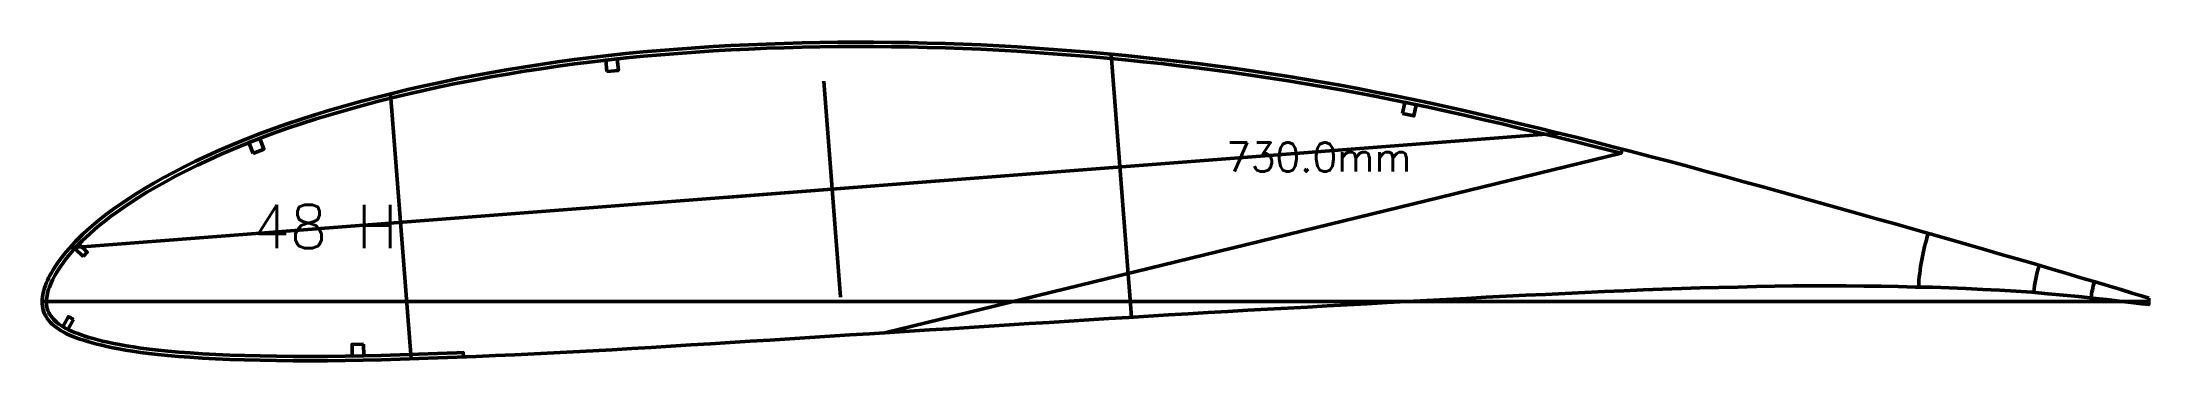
# Model space of a CAD drawing. Header units: metres. Extents: x -405 to 675, y -15418 to 133.
# Drawn here: x -274 to 456, y -9421 to -9310 of the extents above; entities that cross this region are included whole.
import ezdxf
from ezdxf.enums import TextEntityAlignment as Align

# ---------------------------------------------------------------- set-up
doc = ezdxf.new("R2010")
doc.units = ezdxf.units.M
for name, color, linetype, lineweight in [('FoilLayer', 7, 'Continuous', 50), ('RefFoilLayer', 7, 'Continuous', 50), ('StringerLayer', 7, 'Continuous', 50), ('SubLayer', 7, 'Continuous', 50), ('TextLayer', 7, 'Continuous', 50)]:
    doc.layers.add(name, color=color, linetype=linetype, lineweight=lineweight)
doc.styles.add('MSゴシック', font='romans')

msp = doc.modelspace()

# ---------------------------------------------------------------- texts
at = {"layer": 'TextLayer', "style": 'MSゴシック'}
msp.add_text('730.0mm', height=10, dxfattribs=at).set_placement((200.75, -9358.03), align=Align.BOTTOM_RIGHT)
msp.add_text('48 H', height=15, dxfattribs=at).set_placement((-200.75, -9381.58))

# ---------------------------------------------------------------- linework, layer by layer
at = {"layer": 'FoilLayer'}
msp.add_line((273.37, -9348.72), (18.25, -9410.84), dxfattribs=at)
msp.add_lwpolyline([(456.25, -9398.9), (454.01, -9398.19), (450.43, -9397.11), (446.54, -9395.9), (442.3, -9394.62), (437.67, -9393.25), (432.7, -9391.78), (427.43, -9390.21), (421.92, -9388.58), (416.26, -9386.91), (410.53, -9385.24), (404.77, -9383.59), (398.92, -9381.88), (393, -9380.15), (386.99, -9378.42), (380.87, -9376.68), (374.66, -9374.93), (368.33, -9373.15), (361.89, -9371.34), (355.38, -9369.51), (348.83, -9367.68), (342.26, -9365.84), (335.68, -9364), (329.1, -9362.17), (322.53, -9360.35), (315.96, -9358.55), (309.41, -9356.75), (302.88, -9354.98), (296.38, -9353.22), (289.89, -9351.49), (283.41, -9349.78), (276.95, -9348.09), (273.75, -9347.27), (273.37, -9348.72), (270.13, -9347.88), (263.71, -9346.25), (257.29, -9344.64), (250.89, -9343.05), (244.48, -9341.49), (238.08, -9339.96), (231.69, -9338.44), (225.35, -9336.96), (219.06, -9335.52), (212.81, -9334.12), (206.59, -9332.77), (200.39, -9331.46), (194.21, -9330.19), (188.03, -9328.97), (181.87, -9327.79), (175.72, -9326.66), (169.58, -9325.57), (163.43, -9324.53), (157.28, -9323.53), (151.12, -9322.57), (144.95, -9321.65), (138.77, -9320.77), (132.58, -9319.94), (126.39, -9319.14), (120.19, -9318.39), (113.98, -9317.68), (107.75, -9317.01), (101.5, -9316.38), (95.25, -9315.78), (88.99, -9315.23), (82.73, -9314.71), (76.48, -9314.23), (70.24, -9313.79), (64, -9313.39), (57.77, -9313.03), (51.55, -9312.72), (45.33, -9312.45), (39.12, -9312.22), (32.91, -9312.04), (26.71, -9311.9), (20.52, -9311.81), (14.33, -9311.76), (8.14, -9311.75), (1.95, -9311.79), (-4.24, -9311.88), (-10.42, -9312), (-16.6, -9312.17), (-22.76, -9312.38), (-28.91, -9312.64), (-35.05, -9312.95), (-41.18, -9313.3), (-47.29, -9313.69), (-53.37, -9314.12), (-59.4, -9314.6), (-65.4, -9315.12), (-71.35, -9315.7), (-77.28, -9316.34), (-83.2, -9317.03), (-89.11, -9317.78), (-95, -9318.58), (-100.87, -9319.43), (-106.72, -9320.33), (-112.54, -9321.29), (-118.32, -9322.29), (-124.07, -9323.35), (-129.78, -9324.46), (-135.45, -9325.62), (-141.07, -9326.84), (-146.63, -9328.11), (-152.15, -9329.43), (-157.61, -9330.82), (-163.04, -9332.26), (-168.39, -9333.73), (-173.64, -9335.24), (-178.78, -9336.79), (-183.8, -9338.39), (-188.72, -9340.05), (-193.53, -9341.75), (-198.24, -9343.5), (-202.84, -9345.31), (-207.32, -9347.14), (-211.66, -9349.02), (-215.87, -9350.92), (-219.92, -9352.84), (-223.82, -9354.76), (-227.53, -9356.66), (-231.04, -9358.54), (-234.34, -9360.39), (-237.43, -9362.21), (-240.33, -9363.99), (-243.03, -9365.73), (-245.54, -9367.42), (-247.87, -9369.06), (-250.03, -9370.64), (-252.02, -9372.16), (-253.86, -9373.63), (-255.55, -9375.05), (-257.11, -9376.43), (-258.55, -9377.76), (-259.88, -9379.05), (-261.12, -9380.29), (-262.25, -9381.49), (-263.3, -9382.65), (-264.27, -9383.77), (-265.16, -9384.86), (-265.98, -9385.92), (-266.74, -9386.94), (-267.44, -9387.94), (-268.08, -9388.9), (-268.67, -9389.84), (-269.21, -9390.77), (-269.71, -9391.67), (-270.16, -9392.51), (-270.55, -9393.34), (-270.9, -9394.18), (-271.22, -9395), (-271.5, -9395.76), (-271.72, -9396.49), (-271.9, -9397.24), (-272.04, -9397.97), (-272.15, -9398.68), (-272.22, -9399.36), (-272.25, -9400.05), (-272.24, -9400.66), (-272.2, -9401.28), (-272.1, -9401.9), (-271.95, -9402.53), (-271.74, -9403.15), (-271.47, -9403.78), (-271.15, -9404.39), (-270.77, -9404.99), (-270.33, -9405.57), (-269.82, -9406.15), (-269.26, -9406.72), (-268.63, -9407.27), (-267.95, -9407.81), (-267.21, -9408.33), (-266.42, -9408.83), (-265.56, -9409.32), (-264.63, -9409.79), (-263.63, -9410.25), (-262.56, -9410.69), (-261.42, -9411.13), (-260.2, -9411.57), (-258.9, -9412), (-257.52, -9412.44), (-256.05, -9412.87), (-254.48, -9413.29), (-252.79, -9413.71), (-250.98, -9414.12), (-249.02, -9414.53), (-246.91, -9414.93), (-244.63, -9415.34), (-242.17, -9415.74), (-239.52, -9416.14), (-236.64, -9416.52), (-233.52, -9416.87), (-230.12, -9417.21), (-226.43, -9417.52), (-222.44, -9417.82), (-218.16, -9418.1), (-213.58, -9418.34), (-208.72, -9418.55), (-203.57, -9418.71), (-198.16, -9418.84), (-192.53, -9418.94), (-186.75, -9419.01), (-180.86, -9419.04), (-174.88, -9419.02), (-168.78, -9418.94), (-162.56, -9418.81), (-156.22, -9418.66), (-149.79, -9418.47), (-143.29, -9418.25), (-136.7, -9418.01), (-130.04, -9417.76), (-127.81, -9417.67), (-127.75, -9419.17), (-123.3, -9419), (-116.61, -9418.72), (-109.92, -9418.43), (-103.22, -9418.11), (-96.49, -9417.77), (-89.73, -9417.42), (-82.95, -9417.06), (-76.18, -9416.69), (-69.43, -9416.3), (-62.66, -9415.9), (-55.85, -9415.48), (-49.02, -9415.05), (-42.18, -9414.62), (-35.31, -9414.2), (-28.44, -9413.78), (-21.55, -9413.34), (-14.65, -9412.9), (-7.74, -9412.46), (-0.83, -9412.03), (6.08, -9411.6), (12.99, -9411.17), (19.9, -9410.74), (26.8, -9410.3), (33.71, -9409.86), (40.62, -9409.42), (47.53, -9408.98), (54.44, -9408.55), (61.35, -9408.12), (68.26, -9407.68), (75.17, -9407.24), (82.07, -9406.79), (88.97, -9406.35), (95.86, -9405.92), (102.75, -9405.49), (109.64, -9405.07), (116.52, -9404.65), (123.4, -9404.23), (130.26, -9403.83), (137.13, -9403.43), (143.99, -9403.05), (150.87, -9402.67), (157.77, -9402.29), (164.67, -9401.92), (171.57, -9401.53), (178.47, -9401.15), (185.36, -9400.77), (192.26, -9400.4), (199.15, -9400.03), (206.05, -9399.66), (212.93, -9399.29), (219.8, -9398.92), (226.66, -9398.56), (233.5, -9398.21), (240.34, -9397.87), (247.2, -9397.54), (254.04, -9397.21), (260.85, -9396.89), (267.61, -9396.57), (274.33, -9396.28), (281.02, -9396.01), (287.68, -9395.75), (294.27, -9395.51), (300.8, -9395.3), (307.29, -9395.13), (313.78, -9394.99), (320.24, -9394.87), (326.64, -9394.74), (332.92, -9394.63), (339.07, -9394.59), (345.22, -9394.61), (351.36, -9394.64), (357.44, -9394.66), (363.44, -9394.73), (369.42, -9394.86), (375.38, -9395), (381.28, -9395.1), (387.09, -9395.25), (392.88, -9395.5), (398.71, -9395.8), (404.51, -9396.09), (410.16, -9396.41), (415.7, -9396.83), (421.21, -9397.32), (426.62, -9397.83), (431.85, -9398.32), (436.83, -9398.84), (441.54, -9399.36), (445.96, -9399.85), (450.07, -9400.33), (453.86, -9400.79), (456.2, -9401.09)], close=True, dxfattribs=at)
at = {"layer": 'RefFoilLayer'}
msp.add_lwpolyline([(456.25, -9398.9), (454.01, -9398.19), (450.43, -9397.11), (446.54, -9395.9), (442.3, -9394.62), (437.67, -9393.25), (432.7, -9391.78), (427.43, -9390.21), (421.92, -9388.58), (416.26, -9386.91), (410.53, -9385.24), (404.77, -9383.59), (398.92, -9381.88), (393, -9380.15), (386.99, -9378.42), (380.87, -9376.68), (374.66, -9374.93), (368.33, -9373.15), (361.89, -9371.34), (355.38, -9369.51), (348.83, -9367.68), (342.26, -9365.84), (335.68, -9364), (329.1, -9362.17), (322.53, -9360.35), (315.96, -9358.55), (309.41, -9356.75), (302.88, -9354.98), (296.38, -9353.22), (289.89, -9351.49), (283.41, -9349.78), (276.95, -9348.09), (270.5, -9346.43), (264.07, -9344.79), (257.65, -9343.18), (251.24, -9341.59), (244.83, -9340.04), (238.42, -9338.5), (232.03, -9336.98), (225.69, -9335.5), (219.39, -9334.05), (213.13, -9332.65), (206.9, -9331.3), (200.69, -9329.99), (194.5, -9328.72), (188.32, -9327.5), (182.14, -9326.32), (175.98, -9325.18), (169.83, -9324.09), (163.67, -9323.05), (157.51, -9322.04), (151.34, -9321.08), (145.16, -9320.17), (138.97, -9319.29), (132.77, -9318.45), (126.57, -9317.65), (120.36, -9316.9), (114.14, -9316.19), (107.9, -9315.52), (101.65, -9314.89), (95.38, -9314.29), (89.11, -9313.73), (82.85, -9313.21), (76.59, -9312.73), (70.33, -9312.29), (64.08, -9311.89), (57.85, -9311.53), (51.61, -9311.22), (45.38, -9310.95), (39.16, -9310.72), (32.95, -9310.54), (26.74, -9310.4), (20.53, -9310.31), (14.33, -9310.26), (8.13, -9310.25), (1.93, -9310.29), (-4.27, -9310.38), (-10.46, -9310.5), (-16.65, -9310.67), (-22.82, -9310.89), (-28.99, -9311.15), (-35.14, -9311.45), (-41.28, -9311.8), (-47.4, -9312.19), (-53.48, -9312.62), (-59.53, -9313.1), (-65.54, -9313.63), (-71.51, -9314.21), (-77.45, -9314.85), (-83.39, -9315.54), (-89.31, -9316.29), (-95.21, -9317.09), (-101.1, -9317.95), (-106.96, -9318.85), (-112.79, -9319.81), (-118.6, -9320.82), (-124.36, -9321.88), (-130.08, -9322.99), (-135.77, -9324.16), (-141.4, -9325.38), (-146.98, -9326.65), (-152.51, -9327.98), (-158, -9329.37), (-163.44, -9330.81), (-168.8, -9332.29), (-174.07, -9333.8), (-179.23, -9335.36), (-184.28, -9336.97), (-189.22, -9338.63), (-194.06, -9340.34), (-198.79, -9342.11), (-203.41, -9343.92), (-207.91, -9345.77), (-212.28, -9347.65), (-216.51, -9349.56), (-220.59, -9351.49), (-224.5, -9353.42), (-228.23, -9355.34), (-231.77, -9357.23), (-235.1, -9359.1), (-238.22, -9360.93), (-241.14, -9362.73), (-243.87, -9364.49), (-246.4, -9366.2), (-248.76, -9367.85), (-250.94, -9369.45), (-252.96, -9370.99), (-254.82, -9372.48), (-256.54, -9373.93), (-258.13, -9375.33), (-259.59, -9376.68), (-260.95, -9377.99), (-262.2, -9379.26), (-263.37, -9380.49), (-264.44, -9381.67), (-265.43, -9382.82), (-266.35, -9383.94), (-267.19, -9385.03), (-267.97, -9386.08), (-268.69, -9387.11), (-269.36, -9388.11), (-269.96, -9389.09), (-270.52, -9390.04), (-271.04, -9390.97), (-271.51, -9391.87), (-271.93, -9392.76), (-272.3, -9393.64), (-272.63, -9394.49), (-272.93, -9395.32), (-273.18, -9396.15), (-273.38, -9396.96), (-273.53, -9397.75), (-273.64, -9398.53), (-273.72, -9399.3), (-273.75, -9400.05), (-273.74, -9400.78), (-273.68, -9401.53), (-273.56, -9402.27), (-273.37, -9403.02), (-273.11, -9403.75), (-272.79, -9404.48), (-272.41, -9405.2), (-271.97, -9405.89), (-271.46, -9406.57), (-270.88, -9407.22), (-270.25, -9407.85), (-269.56, -9408.45), (-268.81, -9409.04), (-268.01, -9409.6), (-267.15, -9410.14), (-266.23, -9410.66), (-265.25, -9411.15), (-264.21, -9411.63), (-263.1, -9412.09), (-261.92, -9412.54), (-260.68, -9412.99), (-259.35, -9413.43), (-257.94, -9413.88), (-256.44, -9414.32), (-254.84, -9414.75), (-253.12, -9415.17), (-251.28, -9415.59), (-249.3, -9416), (-247.17, -9416.41), (-244.88, -9416.82), (-242.39, -9417.23), (-239.71, -9417.63), (-236.81, -9418.01), (-233.66, -9418.37), (-230.25, -9418.7), (-226.54, -9419.02), (-222.54, -9419.32), (-218.24, -9419.6), (-213.64, -9419.84), (-208.76, -9420.05), (-203.6, -9420.21), (-198.18, -9420.34), (-192.55, -9420.44), (-186.76, -9420.51), (-180.86, -9420.54), (-174.86, -9420.52), (-168.75, -9420.44), (-162.52, -9420.31), (-156.18, -9420.16), (-149.74, -9419.97), (-143.23, -9419.75), (-136.64, -9419.51), (-129.98, -9419.26), (-123.3, -9419), (-116.61, -9418.72), (-109.92, -9418.43), (-103.22, -9418.11), (-96.49, -9417.77), (-89.73, -9417.42), (-82.95, -9417.06), (-76.18, -9416.69), (-69.43, -9416.3), (-62.66, -9415.9), (-55.85, -9415.48), (-49.02, -9415.05), (-42.18, -9414.62), (-35.31, -9414.2), (-28.44, -9413.78), (-21.55, -9413.34), (-14.65, -9412.9), (-7.74, -9412.46), (-0.83, -9412.03), (6.08, -9411.6), (12.99, -9411.17), (19.9, -9410.74), (26.8, -9410.3), (33.71, -9409.86), (40.62, -9409.42), (47.53, -9408.98), (54.44, -9408.55), (61.35, -9408.12), (68.26, -9407.68), (75.17, -9407.24), (82.07, -9406.79), (88.97, -9406.35), (95.86, -9405.92), (102.75, -9405.49), (109.64, -9405.07), (116.52, -9404.65), (123.4, -9404.23), (130.26, -9403.83), (137.13, -9403.43), (143.99, -9403.05), (150.87, -9402.67), (157.77, -9402.29), (164.67, -9401.92), (171.57, -9401.53), (178.47, -9401.15), (185.36, -9400.77), (192.26, -9400.4), (199.15, -9400.03), (206.05, -9399.66), (212.93, -9399.29), (219.8, -9398.92), (226.66, -9398.56), (233.5, -9398.21), (240.34, -9397.87), (247.2, -9397.54), (254.04, -9397.21), (260.85, -9396.89), (267.61, -9396.57), (274.33, -9396.28), (281.02, -9396.01), (287.68, -9395.75), (294.27, -9395.51), (300.8, -9395.3), (307.29, -9395.13), (313.78, -9394.99), (320.24, -9394.87), (326.64, -9394.74), (332.92, -9394.63), (339.07, -9394.59), (345.22, -9394.61), (351.36, -9394.64), (357.44, -9394.66), (363.44, -9394.73), (369.42, -9394.86), (375.38, -9395), (381.28, -9395.1), (387.09, -9395.25), (392.88, -9395.5), (398.71, -9395.8), (404.51, -9396.09), (410.16, -9396.41), (415.7, -9396.83), (421.21, -9397.32), (426.62, -9397.83), (431.85, -9398.32), (436.83, -9398.84), (441.54, -9399.36), (445.96, -9399.85), (450.07, -9400.33), (453.86, -9400.79), (456.2, -9401.09)], close=True, dxfattribs=at)
at = {"layer": 'StringerLayer'}
for points in [[(-78.05, -9320.44), (-74.07, -9320.02), (-74.5, -9316.04), (-78.48, -9316.47), (-78.05, -9320.44)], [(197.66, -9334.97), (201.57, -9335.79), (202.4, -9331.88), (198.48, -9331.06), (197.66, -9334.97)], [(-200.61, -9348.73), (-196.88, -9347.27), (-198.34, -9343.54), (-202.07, -9345), (-200.61, -9348.73)], [(-259.49, -9384.4), (-258.12, -9382.94), (-261.02, -9380.19), (-262.4, -9381.65), (-259.49, -9384.4)], [(-262.88, -9406.23), (-264.62, -9405.25), (-266.59, -9408.74), (-264.84, -9409.72), (-262.88, -9406.23)], [(-162.36, -9414.81), (-166.36, -9414.89), (-166.28, -9418.89), (-162.28, -9418.81), (-162.36, -9414.81)]]:
    msp.add_lwpolyline(points, dxfattribs=at)
at = {"layer": 'SubLayer'}
for p, q in [((96.7, -9314.42), (103.7, -9405.43)), ((-152.99, -9328.1), (-145.93, -9419.84)), ((-2.87, -9323.8), (2.87, -9398.5)), ((251.92, -9341.76), (-264.27, -9381.48)), ((-37.11, -9364), (37.11, -9358.29)), ((-273.75, -9400), (456.25, -9400))]:
    msp.add_line(p, q, dxfattribs=at)
for radius, start, end in [(80, 162.82862, 176.42884), (40, 161.78554, 175.54613), (20, 160.07437, 176.51046)]:
    msp.add_arc((456.25, -9400), radius, start, end, dxfattribs=at)

msp.set_redraw_order([(e.dxf.handle, doc.entitydb.next_handle()) for e in msp.query("TEXT MTEXT ATTDEF DIMENSION ARC_DIMENSION")])  # texts and dimensions are drawn at this point

doc.saveas('drawing.dxf')
